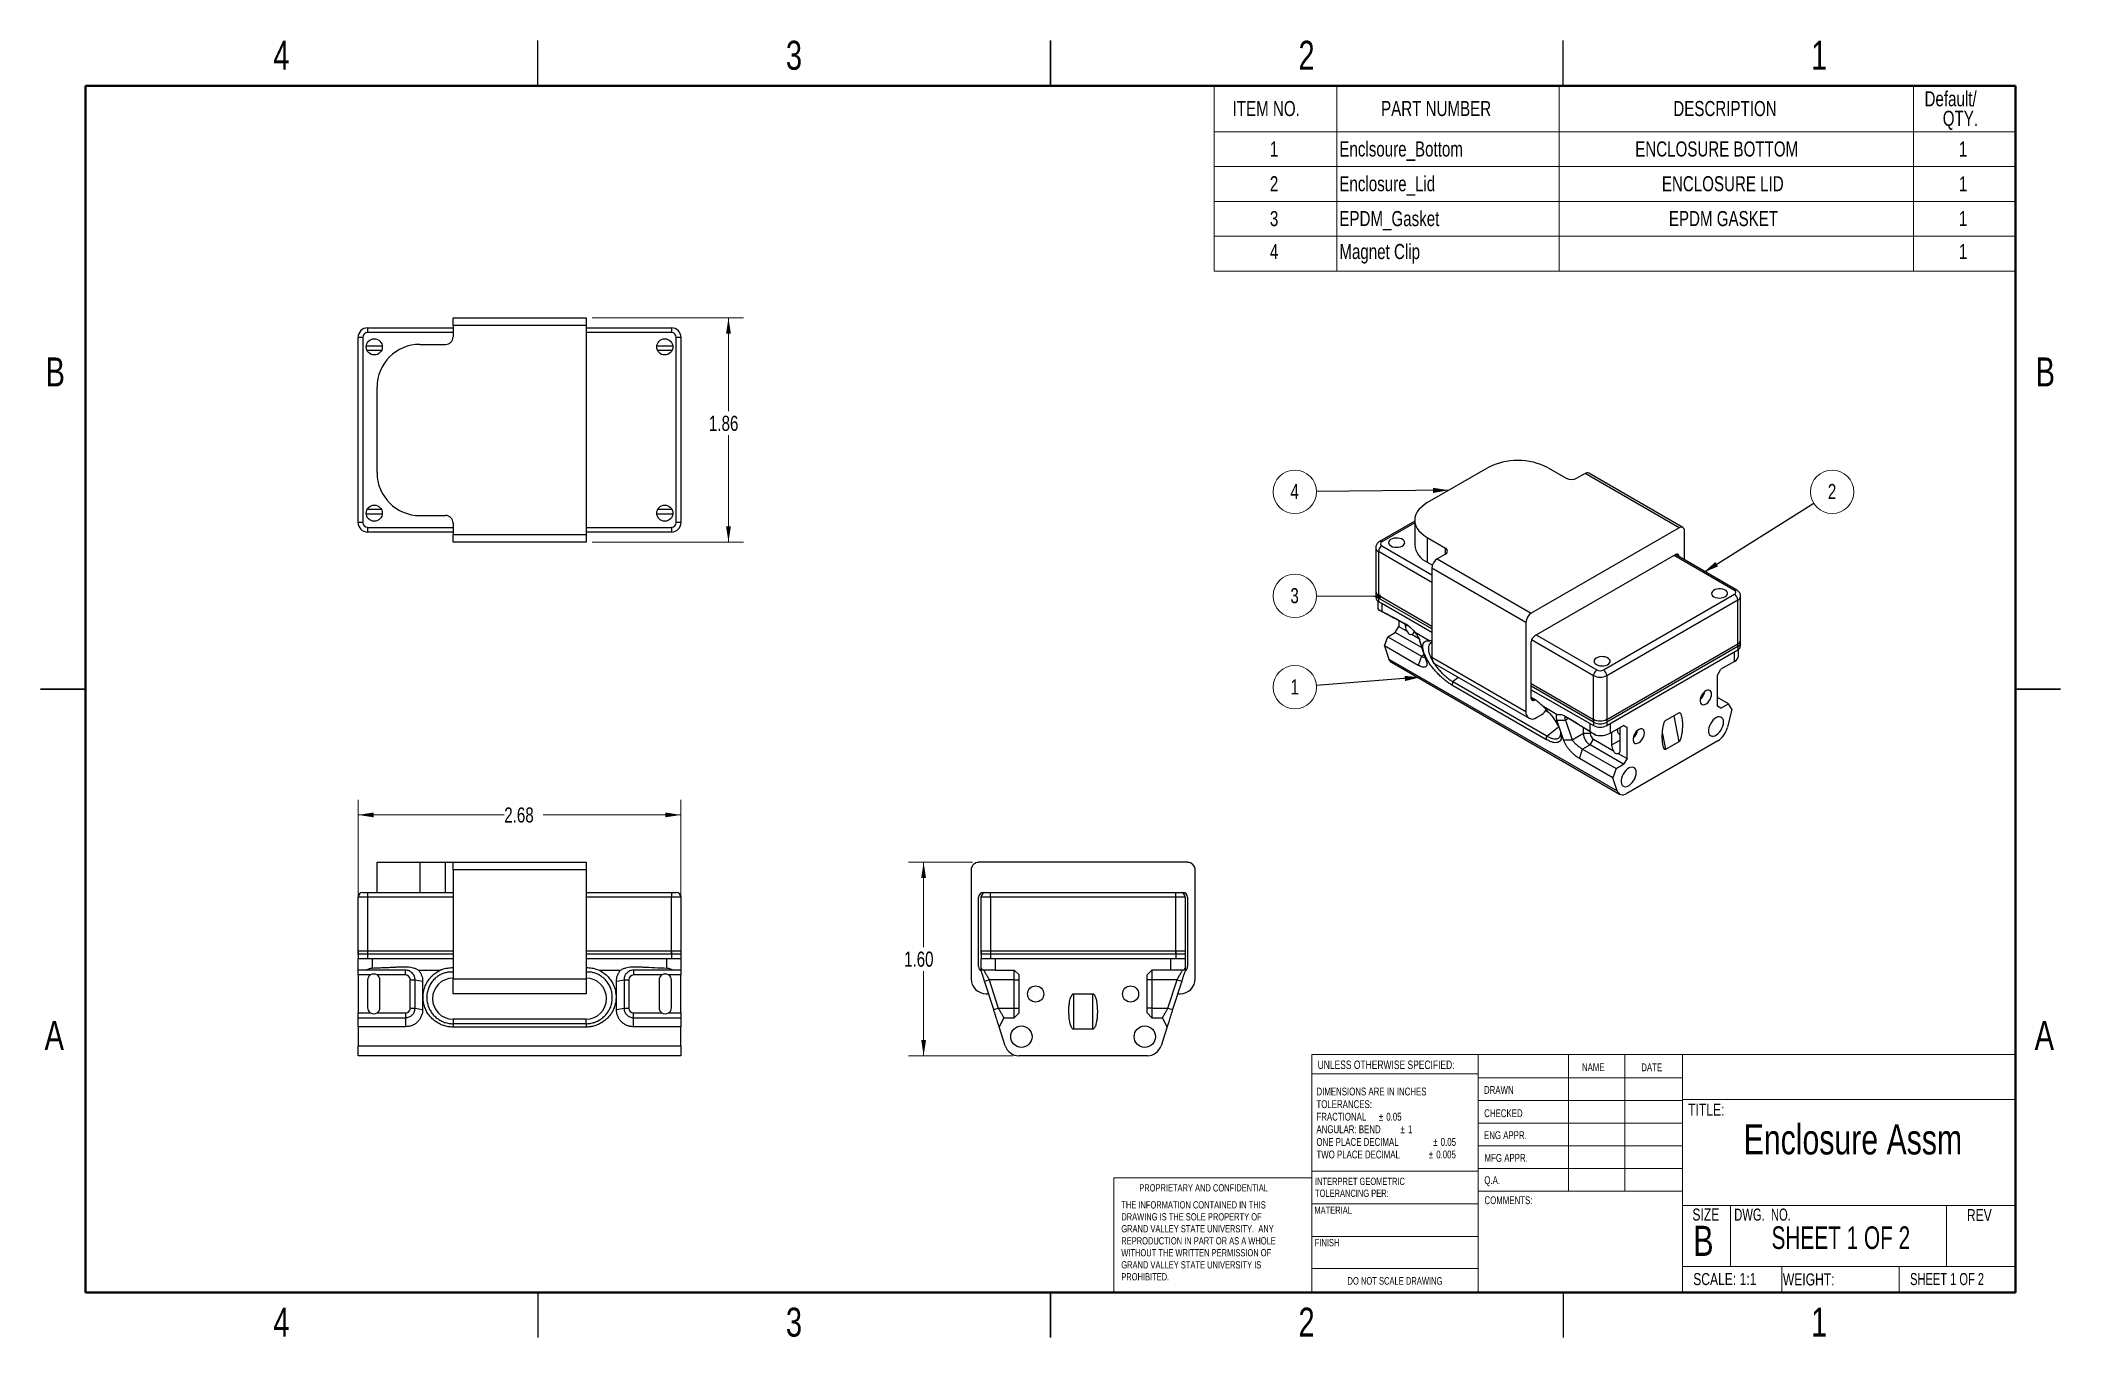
# Model space of a CAD drawing. Header units: inches. Extents: x 0.1 to 16.9, y 0.1 to 10.9.
import ezdxf

# ---------------------------------------------------------------- set-up
doc = ezdxf.new("R2010")
doc.units = ezdxf.units.IN
doc.header["$MEASUREMENT"] = 0
doc.styles.add('SLDTEXTSTYLE0', font='TXT', dxfattribs={"width": 0.75})
doc.styles.add('SLDTEXTSTYLE1', font='TXT', dxfattribs={"width": 0.6875})
doc.styles.add('SLDTEXTSTYLE2', font='TXT', dxfattribs={"width": 0.694444})
doc.dimstyles.new('SLDDIMSTYLE0', dxfattribs={"dimtxt": 0.18, "dimasz": 0.13, "dimexe": 0, "dimexo": 0.0625, "dimgap": 0, "dimtad": 0, "dimtih": 1, "dimtoh": 1, "dimdec": 0, "dimrnd": 1e-09, "dimzin": 0, "dimdsep": 46, "dimtxsty": 'Standard', "dimsah": 1, "dimcen": 0.09, "dimadec": 0, "dimazin": 0, "dimtfac": 0.13, "dimtdec": 0, "dimtofl": 0, "dimtmove": 0, "dimatfit": 3, "dimfxl": 1, "dimfrac": 2, "dimtolj": 1, "dimtzin": 0, "dimarcsym": 0})
doc.dimstyles.new('SLDDIMSTYLE1', dxfattribs={"dimtxt": 0.18, "dimasz": 0.04, "dimexe": 0, "dimexo": 0.0625, "dimgap": 0, "dimtad": 0, "dimtih": 1, "dimtoh": 1, "dimdec": 0, "dimrnd": 1e-09, "dimzin": 0, "dimdsep": 46, "dimtxsty": 'Standard', "dimblk1": 'DOT', "dimblk2": 'DOT', "dimsah": 1, "dimcen": 0.09, "dimadec": 0, "dimazin": 0, "dimtfac": 0.04, "dimtdec": 0, "dimtofl": 0, "dimtmove": 0, "dimatfit": 3, "dimldrblk": 'DOT', "dimfxl": 1, "dimfrac": 2, "dimtolj": 1, "dimtzin": 0, "dimarcsym": 0})
doc.dimstyles.new('SLDDIMSTYLE2', dxfattribs={"dimtxt": 0.125, "dimasz": 0.13, "dimexe": 0, "dimexo": 0.0625, "dimgap": 0.03125, "dimtad": 0, "dimtih": 1, "dimtoh": 1, "dimrnd": 1e-09, "dimzin": 12, "dimdsep": 46, "dimtxsty": 'SLDTEXTSTYLE0', "dimsah": 1, "dimcen": 0.09, "dimadec": 0, "dimazin": 3, "dimtfac": 1, "dimtofl": 0, "dimtmove": 0, "dimatfit": 3, "dimfxl": 1, "dimfrac": 2, "dimtolj": 1, "dimtzin": 12, "dimarcsym": 0})
doc.dimstyles.new('SLDDIMSTYLE3', dxfattribs={"dimtxt": 0.125, "dimasz": 0.13, "dimexe": 0, "dimexo": 0.0625, "dimgap": 0.03125, "dimtad": 0, "dimtih": 1, "dimtoh": 1, "dimrnd": 1e-09, "dimzin": 4, "dimdsep": 46, "dimtxsty": 'SLDTEXTSTYLE0', "dimsah": 1, "dimcen": 0.09, "dimadec": 0, "dimazin": 1, "dimtfac": 1, "dimtofl": 0, "dimtmove": 0, "dimatfit": 3, "dimfxl": 1, "dimfrac": 2, "dimtolj": 1, "dimtzin": 12, "dimarcsym": 0})

msp = doc.modelspace()

# ---------------------------------------------------------------- texts
at = {"color": 7, "linetype": 'Continuous', "lineweight": 0}
for s, insert, char_height, attachment_point, style in [('4', (2.123, 10.873), 0.24, 2, 'SLDTEXTSTYLE0'), ('3', (6.373, 10.873), 0.24, 2, 'SLDTEXTSTYLE0'), ('2', (10.623, 10.873), 0.24, 2, 'SLDTEXTSTYLE0'), ('1', (14.873, 10.873), 0.24, 2, 'SLDTEXTSTYLE0'), ('B', (0.248, 8.249), 0.24, 2, 'SLDTEXTSTYLE0'), ('B', (16.748, 8.249), 0.24, 2, 'SLDTEXTSTYLE0'), ('A', (0.24, 2.749), 0.24, 2, 'SLDTEXTSTYLE0'), ('A', (16.74, 2.749), 0.24, 2, 'SLDTEXTSTYLE0'), ('UNLESS OTHERWISE SPECIFIED:', (10.715, 2.421), 0.07, 1, 'SLDTEXTSTYLE0'), ('NAME', (12.906, 2.399), 0.065, 1, 'SLDTEXTSTYLE0'), ('DATE', (13.398, 2.397), 0.065, 1, 'SLDTEXTSTYLE0'), ('DRAWN', (12.094, 2.21), 0.065, 1, 'SLDTEXTSTYLE0'), ('CHECKED', (12.096, 2.017), 0.065, 1, 'SLDTEXTSTYLE0'), ('TITLE:', (13.787, 2.063), 0.1, 1, 'SLDTEXTSTYLE0'), ('Enclosure Assm', (15.153, 1.893), 0.25, 2, 'SLDTEXTSTYLE0'), ('ENG APPR.', (12.094, 1.835), 0.065, 1, 'SLDTEXTSTYLE0'), ('MFG APPR.', (12.099, 1.647), 0.065, 1, 'SLDTEXTSTYLE0'), ('PROPRIETARY AND CONFIDENTIAL', (9.236, 1.396), 0.06, 1, 'SLDTEXTSTYLE0'), ('Q.A.', (12.097, 1.462), 0.065, 1, 'SLDTEXTSTYLE0'), ('MATERIAL', (10.688, 1.211), 0.06, 1, 'SLDTEXTSTYLE0'), ('COMMENTS:', (12.098, 1.296), 0.065, 1, 'SLDTEXTSTYLE0'), ('SIZE', (13.822, 1.195), 0.1, 1, 'SLDTEXTSTYLE0'), ('DWG.  NO.', (14.169, 1.194), 0.1, 1, 'SLDTEXTSTYLE2'), ('REV', (16.098, 1.19), 0.1, 1, 'SLDTEXTSTYLE0'), ('B', (13.83, 1.052), 0.25, 1, 'SLDTEXTSTYLE0'), ('SHEET 1 OF 2', (15.053, 1.047), 0.1875, 2, 'SLDTEXTSTYLE1'), ('FINISH', (10.691, 0.942), 0.06, 1, 'SLDTEXTSTYLE0'), ('DO NOT SCALE DRAWING', (11.356, 0.626), 0.0625, 2, 'SLDTEXTSTYLE0'), ('SCALE: 1:1', (13.829, 0.66), 0.1, 1, 'SLDTEXTSTYLE0'), ('WEIGHT:', (14.572, 0.657), 0.1, 1, 'SLDTEXTSTYLE0'), ('SHEET 1 OF 2', (15.627, 0.66), 0.1, 1, 'SLDTEXTSTYLE1'), ('4', (2.123, 0.373), 0.24, 2, 'SLDTEXTSTYLE0'), ('3', (6.373, 0.373), 0.24, 2, 'SLDTEXTSTYLE0'), ('2', (10.623, 0.373), 0.24, 2, 'SLDTEXTSTYLE0'), ('1', (14.873, 0.373), 0.24, 2, 'SLDTEXTSTYLE0')]:
    msp.add_mtext(s, dxfattribs=dict(at, insert=insert, char_height=char_height, attachment_point=attachment_point, style=style))

# ---------------------------------------------------------------- blocks, each defined once
blk = doc.blocks.new('SW_NOTE_0')
at = {"color": 0, "linetype": 'Continuous', "lineweight": 0, "char_height": 0.06, "attachment_point": 1, "style": 'SLDTEXTSTYLE0'}
for s, insert in [('INTERPRET GEOMETRIC', (0, 0.077)), ('TOLERANCING PER:', (0, -0.022))]:
    blk.add_mtext(s, dxfattribs=dict(at, insert=insert))
blk = doc.blocks.new('SW_NOTE_1')
at = {"color": 0, "linetype": 'Continuous', "lineweight": 0, "char_height": 0.065, "attachment_point": 1, "style": 'SLDTEXTSTYLE0'}
for s, insert in [('DIMENSIONS ARE IN INCHES', (0, 0.084)), ('TOLERANCES:', (0, -0.021)), ('FRACTIONAL', (0, -0.125)), ('%%p', (0.518, -0.125)), ('0.05', (0.579, -0.125)), ('ANGULAR: BEND', (0, -0.229)), ('ONE PLACE DECIMAL', (0, -0.334)), ('%%p', (0.697, -0.229)), ('1', (0.759, -0.229)), ('0.05', (1.03, -0.334)), ('TWO PLACE DECIMAL', (0, -0.438)), ('%%p', (0.931, -0.438)), ('%%p', (0.968, -0.334)), ('0.005', (0.993, -0.438))]:
    blk.add_mtext(s, dxfattribs=dict(at, insert=insert))
blk = doc.blocks.new('SW_NOTE_2')
at = {"color": 0, "linetype": 'Continuous', "lineweight": 0, "char_height": 0.06, "attachment_point": 1, "style": 'SLDTEXTSTYLE0'}
for s, insert in [('THE INFORMATION CONTAINED IN THIS', (0, 0.077)), ('GRAND VALLEY STATE UNIVERSITY.  ANY', (0, -0.121)), ('DRAWING IS THE SOLE PROPERTY OF', (0, -0.022)), ('WITHOUT THE WRITTEN PERMISSION OF', (0, -0.32)), ('REPRODUCTION IN PART OR AS A WHOLE', (0, -0.221)), ('GRAND VALLEY STATE UNIVERSITY IS', (0, -0.42)), ('PROHIBITED.', (0, -0.519))]:
    blk.add_mtext(s, dxfattribs=dict(at, insert=insert))
blk = doc.blocks.new('SW_TABLEANNOTATION_0')
at = {"color": 0, "linetype": 'Continuous', "lineweight": 0}
for p, q in [((0, 0), (0, -1.535)), ((6.644, 0), (0, 0)), ((1.019, 0), (1.019, -0.381)), ((2.862, 0), (2.862, -0.381)), ((5.8, 0), (5.8, -0.381)), ((6.644, -1.535), (6.644, 0)), ((0, -0.381), (6.644, -0.381)), ((1.019, -0.381), (1.019, -1.535)), ((2.862, -0.381), (2.862, -1.535)), ((5.8, -0.381), (5.8, -1.535)), ((0, -0.67), (6.644, -0.67)), ((0, -0.958), (6.644, -0.958)), ((0, -1.247), (6.644, -1.247)), ((0, -1.535), (6.644, -1.535))]:
    blk.add_line(p, q, dxfattribs=at)
at = {"color": 0, "linetype": 'Continuous', "lineweight": 0, "char_height": 0.125, "attachment_point": 1, "style": 'SLDTEXTSTYLE0'}
for s, insert in [('ITEM NO.', (0.154, -0.126)), ('PART NUMBER', (1.385, -0.126)), ('DESCRIPTION', (3.808, -0.126)), ('Default/', (5.891, -0.045)), ('QTY.', (6.042, -0.207)), ('1', (0.463, -0.461)), ('Enclsoure_Bottom', (1.039, -0.461)), ('ENCLOSURE BOTTOM', (3.492, -0.461)), ('1', (6.176, -0.461)), ('2', (0.463, -0.749)), ('Enclosure_Lid', (1.039, -0.749)), ('ENCLOSURE LID', (3.713, -0.749)), ('1', (6.176, -0.749)), ('3', (0.463, -1.038)), ('EPDM_Gasket', (1.039, -1.038)), ('EPDM GASKET', (3.771, -1.038)), ('1', (6.176, -1.038)), ('4', (0.463, -1.311)), ('Magnet Clip', (1.039, -1.311)), ('1', (6.176, -1.311))]:
    blk.add_mtext(s, dxfattribs=dict(at, insert=insert))
blk = doc.blocks.new('SW_NOTE_3')
at = {"color": 0, "linetype": 'Continuous', "lineweight": 0}
blk.add_circle((-0.179, -0.014), 0.18, dxfattribs=at)
at = {"color": 0, "linetype": 'Continuous', "lineweight": 0, "insert": (-0.18, 0.05), "char_height": 0.125, "attachment_point": 2, "style": 'SLDTEXTSTYLE0'}
blk.add_mtext('1', dxfattribs=at)
blk = doc.blocks.new('SW_NOTE_4')
at = {"color": 0, "linetype": 'Continuous', "lineweight": 0}
blk.add_circle((-0.18, -0.002), 0.18, dxfattribs=at)
at = {"color": 0, "linetype": 'Continuous', "lineweight": 0, "insert": (-0.181, 0.063), "char_height": 0.125, "attachment_point": 2, "style": 'SLDTEXTSTYLE0'}
blk.add_mtext('4', dxfattribs=at)
blk = doc.blocks.new('SW_NOTE_5')
at = {"color": 0, "linetype": 'Continuous', "lineweight": 0}
blk.add_circle((0.152, 0.095), 0.18, dxfattribs=at)
at = {"color": 0, "linetype": 'Continuous', "lineweight": 0, "insert": (0.151, 0.16), "char_height": 0.125, "attachment_point": 2, "style": 'SLDTEXTSTYLE0'}
blk.add_mtext('2', dxfattribs=at)
blk = doc.blocks.new('SW_NOTE_6')
at = {"color": 0, "linetype": 'Continuous', "lineweight": 0}
blk.add_circle((-0.18, 0.001), 0.18, dxfattribs=at)
at = {"color": 0, "linetype": 'Continuous', "lineweight": 0, "insert": (-0.181, 0.066), "char_height": 0.125, "attachment_point": 2, "style": 'SLDTEXTSTYLE0'}
blk.add_mtext('3', dxfattribs=at)
blk = doc.blocks.new('_DOT')
at = {"color": 0, "linetype": 'ByBlock', "lineweight": -2}
blk.add_line((-0.5, 0), (-1, 0), dxfattribs=at)
at = {"color": 0, "linetype": 'ByBlock', "const_width": 0.5}
blk.add_lwpolyline([(-0.25, 0, 1), (0.25, 0, 1)], format="xyb", close=True, dxfattribs=at)
blk = doc.blocks.new('_D')
at = {"color": 7, "linetype": 'Continuous', "lineweight": 18}
for p, q in [((2.759, 3.22), (2.759, 4.582)), ((5.436, 3.22), (5.436, 4.582)), ((2.759, 4.457), (3.971, 4.457)), ((5.436, 4.457), (4.294, 4.457))]:
    blk.add_line(p, q, dxfattribs=at)
for points in [[(2.759, 4.457), (2.889, 4.437), (2.889, 4.477)], [(5.436, 4.457), (5.306, 4.477), (5.306, 4.437)]]:
    blk.add_solid(points, dxfattribs=at)
at = {"color": 7, "linetype": 'Continuous', "lineweight": 18, "insert": (3.971, 4.519), "char_height": 0.125, "attachment_point": 1, "style": 'SLDTEXTSTYLE0'}
blk.add_mtext('2.68', dxfattribs=at)
blk = doc.blocks.new('_D_1')
at = {"color": 7, "linetype": 'Continuous', "lineweight": 18}
for p, q in [((4.699, 8.576), (5.955, 8.576)), ((5.83, 8.576), (5.83, 7.802)), ((5.83, 6.718), (5.83, 7.604)), ((4.699, 6.718), (5.955, 6.718))]:
    blk.add_line(p, q, dxfattribs=at)
for points in [[(5.83, 8.576), (5.81, 8.446), (5.85, 8.446)], [(5.83, 6.718), (5.85, 6.848), (5.81, 6.848)]]:
    blk.add_solid(points, dxfattribs=at)
at = {"color": 7, "linetype": 'Continuous', "lineweight": 18, "insert": (5.668, 7.765), "char_height": 0.125, "attachment_point": 1, "style": 'SLDTEXTSTYLE0'}
blk.add_mtext('1.86', dxfattribs=at)
blk = doc.blocks.new('_D_2')
at = {"color": 7, "linetype": 'Continuous', "lineweight": 18}
for p, q in [((7.854, 4.064), (7.323, 4.064)), ((7.448, 4.064), (7.448, 3.362)), ((7.448, 2.461), (7.448, 3.163)), ((8.187, 2.461), (7.323, 2.461))]:
    blk.add_line(p, q, dxfattribs=at)
for points in [[(7.448, 4.064), (7.428, 3.934), (7.468, 3.934)], [(7.448, 2.461), (7.468, 2.591), (7.428, 2.591)]]:
    blk.add_solid(points, dxfattribs=at)
at = {"color": 7, "linetype": 'Continuous', "lineweight": 18, "insert": (7.286, 3.324), "char_height": 0.125, "attachment_point": 1, "style": 'SLDTEXTSTYLE0'}
blk.add_mtext('1.60', dxfattribs=at)

# ---------------------------------------------------------------- dimensions: what is measured, and where the dimension line sits
at = {"color": 7, "linetype": 'Continuous', "lineweight": 18}
for base, p1, p2, dimstyle, picture, middle in [((5.83, 8.576), (4.649, 6.718), (4.649, 8.576), 'SLDDIMSTYLE2', '_D_1', (5.83, 7.703)), ((7.448, 4.064), (8.237, 2.461), (7.904, 4.064), 'SLDDIMSTYLE3', '_D_2', (7.448, 3.262))]:
    dim = msp.add_linear_dim(base=base, p1=p1, p2=p2, angle=90, dimstyle=dimstyle, dxfattribs=at)
    dim.commit()
    dim.dimension.update_dxf_attribs({"geometry": picture, "text_midpoint": middle, "dimtype": 160})
dim = msp.add_linear_dim(base=(5.436, 4.457), p1=(2.759, 3.17), p2=(5.436, 3.17), dimstyle='SLDDIMSTYLE2', dxfattribs=at)
dim.commit()
dim.dimension.update_dxf_attribs({"geometry": '_D', "text_midpoint": (4.132, 4.457), "dimtype": 160})

# ---------------------------------------------------------------- linework, layer by layer
at = {"color": 7, "linetype": 'Continuous', "lineweight": 25}
for p, q in [((4.25, 10.5), (4.25, 10.875)), ((8.5, 10.875), (8.5, 10.5)), ((8.5, 10.5), (8.5, 10.875)), ((12.75, 10.5), (12.75, 10.875)), ((3.546, 8.514), (3.546, 8.576)), ((3.546, 8.576), (4.649, 8.576)), ((4.649, 8.576), (4.649, 8.514)), ((2.798, 8.415), (2.759, 8.415)), ((2.759, 6.88), (2.759, 8.415)), ((2.798, 8.415), (2.798, 6.88)), ((2.838, 8.494), (3.546, 8.494)), ((2.838, 8.494), (2.838, 8.455)), ((4.649, 8.514), (3.546, 8.514)), ((3.546, 8.514), (3.546, 8.419)), ((4.649, 8.514), (4.649, 6.781)), ((4.649, 8.494), (5.358, 8.494)), ((5.358, 8.494), (5.358, 8.455)), ((5.436, 8.415), (5.397, 8.415)), ((5.397, 6.88), (5.397, 8.415)), ((5.436, 8.415), (5.436, 6.88)), ((2.827, 8.344), (2.96, 8.344)), ((2.953, 8.305), (2.834, 8.305)), ((3.272, 8.356), (3.484, 8.356)), ((5.235, 8.344), (5.368, 8.344)), ((5.361, 8.305), (5.243, 8.305)), ((2.917, 7.294), (2.917, 8.001)), ((11.624, 7.045), (12.124, 7.333)), ((12.626, 7.333), (12.776, 7.247)), ((12.932, 7.286), (12.865, 7.247)), ((13.712, 6.836), (12.932, 7.286)), ((13.743, 6.839), (12.963, 7.289)), ((2.798, 6.88), (2.759, 6.88)), ((2.96, 6.951), (2.827, 6.951)), ((2.834, 6.99), (2.953, 6.99)), ((3.272, 6.939), (3.484, 6.939)), ((3.546, 6.876), (3.546, 6.781)), ((5.368, 6.951), (5.235, 6.951)), ((5.243, 6.99), (5.361, 6.99)), ((5.436, 6.88), (5.397, 6.88)), ((11.52, 6.891), (11.228, 6.722)), ((11.52, 6.9), (11.52, 6.696)), ((2.838, 6.84), (2.838, 6.801)), ((3.546, 6.801), (2.838, 6.801)), ((3.546, 6.781), (4.649, 6.781)), ((3.546, 6.718), (3.546, 6.781)), ((4.649, 6.718), (3.546, 6.718)), ((5.358, 6.801), (4.649, 6.801)), ((4.649, 6.781), (4.649, 6.718)), ((5.358, 6.84), (5.358, 6.801)), ((11.624, 6.755), (11.774, 6.668)), ((11.624, 6.755), (11.624, 6.551)), ((13.712, 6.836), (12.486, 6.129)), ((13.756, 6.571), (13.756, 6.81)), ((11.197, 6.672), (11.197, 6.286)), ((11.22, 6.64), (11.22, 6.254)), ((11.624, 6.551), (11.667, 6.526)), ((11.774, 6.617), (11.707, 6.579)), ((11.707, 6.579), (12.486, 6.129)), ((12.514, 5.941), (13.683, 6.615)), ((14.19, 6.32), (13.681, 6.614)), ((13.712, 6.599), (13.712, 6.597)), ((12.442, 6.052), (11.662, 6.502)), ((11.662, 6.502), (11.662, 5.765)), ((11.197, 6.31), (11.197, 6.259)), ((11.213, 6.231), (11.213, 6.178)), ((11.22, 6.278), (11.662, 6.022)), ((11.22, 6.278), (11.22, 6.227)), ((11.662, 5.998), (11.22, 6.254)), ((11.22, 6.227), (11.662, 5.971)), ((11.248, 6.211), (11.662, 5.971)), ((11.248, 6.211), (11.248, 6.145)), ((13.085, 5.659), (14.171, 6.286)), ((14.198, 6.238), (13.113, 5.611)), ((14.198, 5.852), (14.198, 6.238)), ((14.222, 5.884), (14.222, 6.27)), ((11.387, 6.067), (11.387, 6.018)), ((11.442, 6.036), (11.442, 6.021)), ((12.442, 6.052), (12.442, 5.315)), ((11.27, 5.857), (11.297, 5.934)), ((11.297, 5.934), (11.359, 5.969)), ((11.297, 5.934), (11.576, 5.773)), ((11.359, 5.969), (11.387, 6.018)), ((11.582, 5.841), (11.359, 5.969)), ((11.387, 6.018), (11.459, 5.976)), ((11.498, 5.953), (11.552, 5.922)), ((11.519, 5.974), (11.645, 5.901)), ((11.558, 5.913), (11.561, 5.904)), ((11.562, 5.9), (11.563, 5.897)), ((11.563, 5.897), (11.616, 5.735)), ((11.599, 5.787), (11.563, 5.897)), ((12.486, 5.423), (12.486, 5.892)), ((13.113, 5.249), (14.198, 5.876)), ((14.198, 5.876), (14.198, 5.825)), ((14.222, 5.857), (14.222, 5.908)), ((11.27, 5.857), (11.306, 5.749)), ((11.548, 5.696), (11.27, 5.857)), ((11.306, 5.749), (13.199, 4.656)), ((11.326, 5.722), (13.219, 4.629)), ((11.576, 5.773), (11.548, 5.696)), ((11.599, 5.787), (11.616, 5.735)), ((11.662, 5.765), (12.442, 5.315)), ((11.688, 5.708), (12.468, 5.258)), ((14.198, 5.852), (13.113, 5.225)), ((13.113, 5.198), (14.198, 5.825)), ((13.141, 5.214), (14.171, 5.809)), ((14.171, 5.728), (14.059, 5.664)), ((14.171, 5.728), (14.171, 5.809)), ((14.205, 5.777), (14.205, 5.829)), ((12.607, 5.083), (11.828, 5.533)), ((12.615, 5.111), (11.836, 5.561)), ((12.486, 5.547), (13.001, 5.249)), ((13.001, 5.225), (13.001, 5.611)), ((13.113, 5.611), (13.113, 5.225)), ((14.031, 5.616), (14.059, 5.664)), ((14.031, 5.359), (14.031, 5.616)), ((0.125, 5.5), (0.5, 5.5)), ((0.5, 5.5), (0.125, 5.5)), ((13.001, 5.225), (12.486, 5.523)), ((12.486, 5.495), (13.001, 5.198)), ((12.486, 5.495), (12.974, 5.214)), ((12.5, 5.422), (12.486, 5.431)), ((12.521, 5.409), (12.51, 5.405)), ((12.576, 5.363), (12.702, 5.29)), ((14.121, 5.378), (14.031, 5.43)), ((14.059, 5.343), (14.121, 5.378)), ((14.148, 5.333), (14.121, 5.378)), ((16.875, 5.5), (16.5, 5.5)), ((16.5, 5.5), (16.875, 5.5)), ((12.53, 5.264), (12.574, 5.289)), ((12.634, 5.303), (12.604, 5.32)), ((12.699, 5.241), (12.771, 5.242)), ((12.753, 5.079), (12.699, 5.241)), ((12.771, 5.242), (12.824, 5.08)), ((12.974, 5.148), (12.974, 5.214)), ((13.001, 5.249), (13.001, 5.198)), ((13.113, 5.249), (13.113, 5.198)), ((13.141, 5.214), (13.141, 5.134)), ((13.141, 5.134), (13.252, 5.198)), ((13.252, 5.198), (13.28, 5.182)), ((13.28, 5.182), (13.252, 5.198)), ((13.6, 5.239), (13.711, 5.304)), ((14.059, 5.343), (14.031, 5.359)), ((14.148, 5.333), (14.112, 5.183)), ((12.753, 5.079), (12.824, 5.08)), ((12.824, 5.08), (12.918, 5.134)), ((12.974, 5.037), (12.912, 5.002)), ((12.918, 5.134), (12.918, 5.181)), ((12.918, 5.134), (12.974, 5.134)), ((12.974, 5.147), (12.974, 5.134)), ((12.974, 5.037), (13.001, 5.085)), ((13.252, 4.877), (12.974, 5.037)), ((13.001, 5.085), (13.169, 4.989)), ((13.152, 5.14), (13.152, 5.034)), ((13.202, 5.156), (13.203, 5.17)), ((13.224, 5.182), (13.224, 5.179)), ((13.224, 4.992), (13.224, 5.179)), ((14.033, 5.07), (13.278, 4.635)), ((13.28, 4.925), (13.28, 5.182)), ((13.711, 5.064), (13.6, 4.999)), ((12.885, 4.925), (12.912, 5.002)), ((13.163, 4.764), (12.885, 4.925)), ((12.912, 5.002), (13.19, 4.841)), ((13.19, 4.841), (13.252, 4.877)), ((13.207, 4.967), (13.28, 4.925)), ((13.28, 4.925), (13.252, 4.877)), ((13.19, 4.841), (13.163, 4.764)), ((13.199, 4.656), (13.163, 4.764)), ((2.917, 3.814), (2.917, 4.064)), ((2.917, 4.064), (3.272, 4.064)), ((3.272, 4.064), (3.272, 3.814)), ((3.272, 4.064), (3.484, 4.064)), ((3.484, 3.814), (3.484, 4.064)), ((3.484, 4.064), (3.546, 4.064)), ((3.546, 4.001), (3.546, 4.064)), ((3.546, 4.064), (4.649, 4.064)), ((4.649, 4.064), (4.649, 4.001)), ((9.637, 4.064), (7.904, 4.064)), ((3.546, 4.001), (3.546, 3.099)), ((4.649, 4.001), (3.546, 4.001)), ((4.649, 4.001), (4.649, 3.099)), ((7.842, 4.001), (7.842, 3.099)), ((9.7, 3.099), (9.7, 4.001)), ((2.838, 3.774), (2.759, 3.774)), ((2.759, 3.302), (2.759, 3.774)), ((2.798, 3.814), (2.838, 3.814)), ((2.838, 3.814), (3.546, 3.814)), ((2.838, 3.814), (2.838, 3.774)), ((2.838, 3.774), (2.838, 3.302)), ((4.649, 3.814), (5.358, 3.814)), ((5.358, 3.814), (5.397, 3.814)), ((5.358, 3.814), (5.358, 3.774)), ((5.436, 3.774), (5.358, 3.774)), ((5.358, 3.302), (5.358, 3.774)), ((5.436, 3.774), (5.436, 3.302)), ((7.904, 3.2), (7.904, 3.774)), ((7.924, 3.302), (7.924, 3.774)), ((8.003, 3.774), (7.924, 3.774)), ((7.944, 3.814), (7.963, 3.814)), ((7.963, 3.814), (8.003, 3.814)), ((8.003, 3.774), (8.003, 3.814)), ((8.003, 3.814), (9.538, 3.814)), ((9.538, 3.774), (8.003, 3.774)), ((8.003, 3.774), (8.003, 3.302)), ((9.538, 3.774), (9.538, 3.814)), ((9.538, 3.814), (9.578, 3.814)), ((9.538, 3.302), (9.538, 3.774)), ((9.617, 3.774), (9.538, 3.774)), ((9.578, 3.814), (9.597, 3.814)), ((9.617, 3.774), (9.617, 3.302)), ((9.637, 3.774), (9.637, 3.2)), ((2.759, 3.331), (2.759, 3.268)), ((2.759, 3.331), (2.838, 3.331)), ((2.838, 3.302), (2.759, 3.302)), ((2.759, 3.268), (2.838, 3.268)), ((2.759, 3.17), (2.759, 3.268)), ((2.838, 3.331), (2.838, 3.268)), ((2.838, 3.331), (3.546, 3.331)), ((3.546, 3.302), (2.838, 3.302)), ((2.838, 3.268), (3.546, 3.268)), ((2.877, 3.268), (2.877, 3.188)), ((2.877, 3.268), (3.546, 3.268)), ((4.649, 3.331), (5.358, 3.331)), ((5.358, 3.302), (4.649, 3.302)), ((4.649, 3.268), (5.358, 3.268)), ((4.649, 3.268), (5.318, 3.268)), ((5.318, 3.188), (5.318, 3.268)), ((5.358, 3.331), (5.358, 3.268)), ((5.358, 3.331), (5.436, 3.331)), ((5.436, 3.302), (5.358, 3.302)), ((5.358, 3.268), (5.436, 3.268)), ((5.436, 3.331), (5.436, 3.268)), ((5.436, 3.268), (5.436, 3.17)), ((7.924, 3.331), (7.924, 3.268)), ((7.924, 3.331), (8.003, 3.331)), ((8.003, 3.302), (7.924, 3.302)), ((7.924, 3.268), (8.003, 3.268)), ((7.924, 3.188), (7.924, 3.268)), ((8.003, 3.331), (8.003, 3.268)), ((8.003, 3.331), (9.538, 3.331)), ((9.538, 3.302), (8.003, 3.302)), ((8.003, 3.268), (9.538, 3.268)), ((8.042, 3.268), (8.042, 3.17)), ((8.042, 3.268), (9.499, 3.268)), ((9.499, 3.17), (9.499, 3.268)), ((9.538, 3.331), (9.538, 3.268)), ((9.538, 3.331), (9.617, 3.331)), ((9.617, 3.302), (9.538, 3.302)), ((9.538, 3.268), (9.617, 3.268)), ((9.617, 3.331), (9.617, 3.268)), ((9.617, 3.268), (9.617, 3.188)), ((2.823, 3.17), (2.759, 3.17)), ((2.759, 3.131), (2.759, 3.17)), ((2.862, 3.131), (2.759, 3.131)), ((2.759, 3.131), (2.759, 2.816)), ((2.838, 3.087), (2.838, 2.859)), ((3.153, 3.131), (2.916, 3.131)), ((2.94, 2.859), (2.94, 3.087)), ((3.153, 3.131), (3.153, 3.17)), ((3.192, 3.091), (3.232, 3.091)), ((3.192, 2.855), (3.192, 3.091)), ((3.232, 3.091), (3.294, 3.079)), ((3.232, 2.855), (3.232, 3.091)), ((3.261, 3.17), (3.439, 3.17)), ((3.294, 3.079), (3.294, 2.843)), ((3.546, 3.099), (4.649, 3.099)), ((3.546, 2.974), (3.546, 3.099)), ((4.649, 3.099), (4.649, 2.974)), ((4.756, 3.17), (4.934, 3.17)), ((4.901, 3.079), (4.964, 3.091)), ((4.901, 2.843), (4.901, 3.079)), ((4.964, 3.091), (4.964, 2.855)), ((4.964, 3.091), (5.003, 3.091)), ((5.003, 3.091), (5.003, 2.855)), ((5.043, 3.17), (5.043, 3.131)), ((5.279, 3.131), (5.043, 3.131)), ((5.255, 3.087), (5.255, 2.859)), ((5.436, 3.131), (5.334, 3.131)), ((5.358, 2.859), (5.358, 3.087)), ((5.436, 3.17), (5.373, 3.17)), ((5.436, 3.17), (5.436, 3.131)), ((5.436, 2.816), (5.436, 3.131)), ((8.042, 3.17), (7.937, 3.17)), ((7.953, 3.079), (7.992, 3.091)), ((8.029, 2.843), (7.953, 3.079)), ((8.2, 3.091), (7.992, 3.091)), ((7.992, 3.091), (8.067, 2.855)), ((8.042, 3.17), (8.2, 3.17)), ((8.2, 3.17), (8.239, 3.131)), ((8.2, 3.091), (8.2, 3.17)), ((8.2, 3.091), (8.239, 3.091)), ((8.2, 2.855), (8.2, 3.091)), ((8.239, 2.816), (8.239, 3.131)), ((9.302, 3.131), (9.341, 3.17)), ((9.302, 2.816), (9.302, 3.131)), ((9.341, 3.091), (9.302, 3.091)), ((9.499, 3.17), (9.341, 3.17)), ((9.341, 3.17), (9.341, 3.091)), ((9.549, 3.091), (9.341, 3.091)), ((9.341, 3.091), (9.341, 2.855)), ((9.474, 2.855), (9.549, 3.091)), ((9.604, 3.17), (9.499, 3.17)), ((9.588, 3.079), (9.512, 2.843)), ((9.549, 3.091), (9.588, 3.079)), ((3.192, 2.855), (3.232, 2.855)), ((3.232, 2.855), (3.294, 2.843)), ((4.649, 2.974), (3.546, 2.974)), ((4.901, 2.843), (4.964, 2.855)), ((4.964, 2.855), (5.003, 2.855)), ((7.967, 2.974), (7.987, 2.974)), ((8.029, 2.843), (8.067, 2.855)), ((8.067, 2.855), (8.2, 2.855)), ((8.2, 2.776), (8.2, 2.855)), ((8.2, 2.855), (8.239, 2.855)), ((8.692, 2.974), (8.849, 2.974)), ((9.341, 2.855), (9.302, 2.855)), ((9.341, 2.855), (9.341, 2.776)), ((9.341, 2.855), (9.474, 2.855)), ((9.474, 2.855), (9.512, 2.843)), ((9.554, 2.974), (9.575, 2.974)), ((2.759, 2.816), (2.862, 2.816)), ((2.759, 2.776), (2.759, 2.816)), ((2.759, 2.776), (3.153, 2.776)), ((2.759, 2.701), (2.759, 2.776)), ((2.759, 2.701), (2.759, 2.543)), ((3.153, 2.701), (2.759, 2.701)), ((2.916, 2.816), (3.153, 2.816)), ((3.153, 2.816), (3.153, 2.776)), ((3.153, 2.776), (3.153, 2.701)), ((3.546, 2.763), (3.546, 2.726)), ((4.649, 2.763), (3.546, 2.763)), ((3.546, 2.726), (3.546, 2.698)), ((4.649, 2.726), (3.546, 2.726)), ((4.649, 2.698), (3.546, 2.698)), ((4.649, 2.726), (4.649, 2.763)), ((4.649, 2.726), (4.649, 2.698)), ((5.043, 2.776), (5.043, 2.816)), ((5.043, 2.816), (5.279, 2.816)), ((5.043, 2.701), (5.043, 2.776)), ((5.043, 2.776), (5.436, 2.776)), ((5.436, 2.701), (5.043, 2.701)), ((5.334, 2.816), (5.436, 2.816)), ((5.436, 2.816), (5.436, 2.776)), ((5.436, 2.776), (5.436, 2.701)), ((5.436, 2.543), (5.436, 2.701)), ((8.113, 2.776), (8.074, 2.701)), ((8.125, 2.543), (8.074, 2.701)), ((8.113, 2.776), (8.2, 2.776)), ((8.239, 2.816), (8.2, 2.776)), ((8.849, 2.681), (8.692, 2.681)), ((9.341, 2.776), (9.302, 2.816)), ((9.341, 2.776), (9.428, 2.776)), ((9.467, 2.701), (9.417, 2.543)), ((9.467, 2.701), (9.428, 2.776)), ((2.759, 2.543), (5.436, 2.543)), ((2.759, 2.461), (2.759, 2.543)), ((5.436, 2.543), (5.436, 2.461)), ((5.436, 2.461), (2.759, 2.461)), ((9.304, 2.461), (8.237, 2.461)), ((4.25, 0.5), (4.25, 0.125)), ((8.5, 0.125), (8.5, 0.5)), ((8.5, 0.5), (8.5, 0.125)), ((12.75, 0.5), (12.75, 0.125))]:
    msp.add_line(p, q, dxfattribs=at)
at = {"color": 7, "linetype": 'Continuous', "lineweight": 50}
for p, q in [((0.5, 0.5), (0.5, 10.5)), ((0.5, 10.5), (16.5, 10.5)), ((16.5, 10.5), (16.5, 0.5)), ((16.5, 0.5), (0.5, 0.5))]:
    msp.add_line(p, q, dxfattribs=at)
at = {"color": 8, "linetype": 'Continuous', "lineweight": 25}
for p, q in [((3.546, 8.455), (2.838, 8.455)), ((5.358, 8.455), (4.649, 8.455)), ((11.52, 6.877), (11.248, 6.72)), ((2.838, 6.84), (3.546, 6.84)), ((4.649, 6.84), (5.358, 6.84)), ((11.662, 6.384), (11.22, 6.64)), ((11.248, 6.688), (11.662, 6.448)), ((11.774, 6.617), (11.774, 6.668)), ((14.171, 6.318), (13.67, 6.608)), ((13.712, 6.599), (13.683, 6.615)), ((11.456, 6.028), (11.442, 6.021)), ((13.001, 5.611), (12.489, 5.907)), ((12.528, 5.949), (13.029, 5.659)), ((11.576, 5.773), (11.599, 5.787)), ((11.881, 5.596), (11.836, 5.561)), ((12.487, 5.418), (12.51, 5.405)), ((12.795, 5.255), (12.771, 5.242)), ((13.667, 5.278), (13.711, 5.064)), ((12.615, 5.111), (12.712, 5.187)), ((13.224, 5.076), (13.152, 5.034)), ((13.573, 5.13), (13.6, 4.999)), ((3.546, 3.774), (2.838, 3.774)), ((5.358, 3.774), (4.649, 3.774)), ((8.692, 2.974), (8.692, 2.681)), ((8.849, 2.974), (8.849, 2.681))]:
    msp.add_line(p, q, dxfattribs=at)
at = {"color": 7, "linetype": 'Continuous', "lineweight": 18}
for p, q in [((10.668, 0.5), (10.668, 2.472)), ((10.668, 2.472), (16.5, 2.472)), ((12.045, 2.472), (12.045, 0.5)), ((12.794, 2.472), (12.794, 1.339)), ((13.262, 2.472), (13.262, 1.339)), ((13.741, 2.472), (13.741, 0.5)), ((12.045, 2.31), (10.668, 2.31)), ((12.045, 2.277), (13.741, 2.277)), ((12.045, 2.089), (13.741, 2.089)), ((13.741, 2.097), (16.5, 2.097)), ((12.045, 1.902), (13.741, 1.902)), ((13.741, 1.714), (12.045, 1.714)), ((13.741, 1.527), (12.045, 1.527)), ((9.025, 0.5), (9.025, 1.449)), ((10.668, 1.449), (9.025, 1.449)), ((10.668, 1.504), (12.05, 1.504)), ((10.668, 1.234), (12.05, 1.234)), ((13.741, 1.339), (12.05, 1.339)), ((13.741, 1.22), (16.5, 1.22)), ((14.137, 1.22), (14.137, 0.713)), ((15.928, 1.22), (15.928, 0.713)), ((10.668, 0.964), (12.045, 0.964)), ((10.668, 0.697), (12.045, 0.697)), ((13.741, 0.713), (16.5, 0.713)), ((14.564, 0.713), (14.564, 0.5)), ((15.536, 0.713), (15.536, 0.5))]:
    msp.add_line(p, q, dxfattribs=at)
at = {"color": 7, "linetype": 'Continuous', "lineweight": 25, "flags": 128}
for points in [[(11.624, 7.045), (11.598, 7.028), (11.575, 7.009), (11.555, 6.989), (11.54, 6.968), (11.529, 6.946), (11.522, 6.923), (11.52, 6.9), (11.522, 6.877), (11.529, 6.854), (11.54, 6.832), (11.555, 6.811), (11.575, 6.791), (11.598, 6.772), (11.624, 6.755)], [(11.323, 6.686), (11.336, 6.68), (11.352, 6.676), (11.368, 6.675), (11.385, 6.676), (11.401, 6.679), (11.415, 6.684), (11.426, 6.692), (11.433, 6.7), (11.437, 6.71), (11.436, 6.719), (11.432, 6.729), (11.423, 6.737), (11.411, 6.744), (11.397, 6.749), (11.381, 6.752), (11.364, 6.752), (11.348, 6.75), (11.333, 6.745), (11.32, 6.739), (11.311, 6.731), (11.305, 6.722), (11.303, 6.712), (11.306, 6.703), (11.313, 6.694), (11.323, 6.686)], [(14, 6.265), (14.014, 6.259), (14.029, 6.256), (14.046, 6.254), (14.062, 6.255), (14.078, 6.258), (14.092, 6.264), (14.103, 6.271), (14.111, 6.28), (14.114, 6.289), (14.114, 6.299), (14.109, 6.308), (14.101, 6.316), (14.089, 6.323), (14.074, 6.328), (14.058, 6.331), (14.042, 6.331), (14.025, 6.329), (14.01, 6.325), (13.998, 6.318), (13.988, 6.31), (13.983, 6.301), (13.981, 6.292), (13.984, 6.282), (13.99, 6.273), (14, 6.265)], [(13.026, 5.703), (13.039, 5.697), (13.055, 5.693), (13.071, 5.692), (13.088, 5.693), (13.104, 5.696), (13.118, 5.701), (13.129, 5.709), (13.136, 5.717), (13.14, 5.727), (13.14, 5.736), (13.135, 5.746), (13.126, 5.754), (13.114, 5.761), (13.1, 5.766), (13.084, 5.768), (13.067, 5.769), (13.051, 5.767), (13.036, 5.762), (13.023, 5.756), (13.014, 5.748), (13.008, 5.739), (13.007, 5.729), (13.009, 5.719), (13.016, 5.711), (13.026, 5.703)], [(12.51, 5.405), (12.505, 5.404), (12.5, 5.403), (12.496, 5.404), (12.493, 5.406), (12.49, 5.409), (12.488, 5.413), (12.487, 5.418), (12.486, 5.423)], [(13.981, 5.458), (13.98, 5.471), (13.975, 5.481), (13.969, 5.488), (13.959, 5.492), (13.949, 5.491), (13.937, 5.487), (13.925, 5.48), (13.914, 5.469), (13.904, 5.456), (13.896, 5.441), (13.89, 5.426), (13.887, 5.411), (13.887, 5.397), (13.89, 5.385), (13.896, 5.377), (13.904, 5.371), (13.914, 5.37), (13.925, 5.372), (13.937, 5.378), (13.949, 5.387), (13.959, 5.4), (13.969, 5.414), (13.975, 5.429), (13.98, 5.444), (13.981, 5.458)], [(14.08, 5.226), (14.079, 5.241), (14.074, 5.253), (14.067, 5.262), (14.058, 5.268), (14.047, 5.271), (14.034, 5.269), (14.021, 5.264), (14.007, 5.255), (13.994, 5.244), (13.982, 5.229), (13.972, 5.213), (13.964, 5.196), (13.958, 5.179), (13.955, 5.162), (13.955, 5.146), (13.958, 5.133), (13.964, 5.122), (13.972, 5.114), (13.982, 5.11), (13.994, 5.109), (14.007, 5.113), (14.021, 5.12), (14.034, 5.13), (14.047, 5.143), (14.058, 5.158), (14.067, 5.175), (14.074, 5.192), (14.079, 5.21), (14.08, 5.226)], [(13.211, 5.13), (13.218, 5.129), (13.224, 5.13)], [(13.425, 5.137), (13.423, 5.15), (13.419, 5.16), (13.412, 5.167), (13.403, 5.17), (13.392, 5.17), (13.38, 5.166), (13.368, 5.158), (13.357, 5.147), (13.347, 5.134), (13.339, 5.12), (13.333, 5.104), (13.33, 5.089), (13.33, 5.076), (13.333, 5.064), (13.339, 5.055), (13.347, 5.05), (13.357, 5.049), (13.368, 5.051), (13.38, 5.057), (13.392, 5.066), (13.403, 5.078), (13.412, 5.092), (13.419, 5.107), (13.423, 5.122), (13.425, 5.137)], [(13.356, 4.808), (13.355, 4.823), (13.351, 4.835), (13.344, 4.845), (13.334, 4.851), (13.323, 4.853), (13.31, 4.851), (13.297, 4.846), (13.284, 4.838), (13.271, 4.826), (13.259, 4.812), (13.248, 4.796), (13.24, 4.778), (13.234, 4.761), (13.231, 4.744), (13.231, 4.728), (13.234, 4.715), (13.24, 4.704), (13.248, 4.696), (13.259, 4.692), (13.271, 4.691), (13.284, 4.695), (13.297, 4.702), (13.31, 4.712), (13.323, 4.725), (13.334, 4.74), (13.344, 4.757), (13.351, 4.775), (13.355, 4.792), (13.356, 4.808)], [(13.199, 4.656), (13.204, 4.645), (13.211, 4.636), (13.219, 4.629), (13.229, 4.625), (13.24, 4.623), (13.252, 4.624), (13.265, 4.628), (13.278, 4.635)]]:
    msp.add_lwpolyline(points, dxfattribs=at)
at = {"color": 7, "linetype": 'Continuous', "lineweight": 25}
for centre, radius in [((2.893, 8.336), 0.0669), ((5.302, 8.336), 0.0669), ((2.893, 6.958), 0.0669), ((5.302, 6.958), 0.0669), ((8.377, 2.973), 0.0669), ((9.164, 2.973), 0.0669), ((8.259, 2.619), 0.0886), ((9.282, 2.619), 0.0886)]:
    msp.add_circle(centre, radius, dxfattribs=at)
for centre, radius, start, end in [((2.838, 8.415), 0.0787, 90, 180), ((2.838, 8.415), 0.0394, 90, 180), ((3.484, 8.419), 0.0625, 270, 0), ((5.358, 8.415), 0.0787, 0, 90), ((5.358, 8.415), 0.0394, 0, 90), ((3.272, 8.001), 0.356, 90, 180), ((12.375, 6.851), 0.544, 62.4576, 117.5424), ((3.272, 7.294), 0.356, 180, 270), ((12.82, 7.332), 0.0961, 242.6097, 297.3903), ((12.95, 7.26), 0.0314, 65.6931, 125.6176), ((2.838, 6.88), 0.0787, 180, 270), ((2.838, 6.88), 0.0394, 180, 270), ((3.484, 6.876), 0.0625, 0, 90), ((5.358, 6.88), 0.0394, 270, 0), ((5.358, 6.88), 0.0787, 270, 0), ((11.254, 6.704), 0.0172, 110.7834, 249.2164), ((13.729, 6.815), 0.0273, 350.7861, 129.2033), ((11.28, 6.637), 0.0605, 122.6055, 177.3945), ((11.694, 6.711), 0.175, 184.9193, 246.4008), ((11.758, 6.498), 0.0961, 122.6055, 177.3945), ((11.764, 6.643), 0.0273, 290.7835, 69.2165), ((13.694, 6.602), 0.0175, 350.786, 129.2033), ((11.236, 6.314), 0.0396, 185.6951, 245.625), ((11.236, 6.29), 0.0396, 185.6951, 245.625), ((11.236, 6.263), 0.0396, 185.6951, 245.625), ((14.165, 6.302), 0.0172, 290.7834, 69.2164), ((14.138, 6.235), 0.0605, 2.6055, 57.3945), ((11.255, 6.179), 0.0421, 180.3229, 209.5919), ((12.538, 6.048), 0.0961, 122.6055, 177.3945), ((11.52, 6.024), 0.078, 182.5581, 218.5166), ((11.492, 5.976), 0.0228, 284.3582, 8.778), ((12.548, 5.889), 0.0615, 122.6055, 177.3945), ((14.182, 5.912), 0.0396, 294.375, 354.305), ((14.182, 5.888), 0.0396, 294.375, 354.305), ((11.35, 5.761), 0.046, 195.5994, 238.8447), ((11.724, 5.758), 0.0616, 173.7023, 234.9856), ((14.146, 5.782), 0.0593, 294.3108, 354.3691), ((14.182, 5.861), 0.0396, 294.375, 354.305), ((12.169, 5.445), 0.352, 160.8646, 165.5329), ((13.062, 5.608), 0.0605, 122.6055, 177.3945), ((13.057, 5.719), 0.121, 242.6097, 297.3903), ((13.057, 5.713), 0.0605, 242.6097, 297.3903), ((13.052, 5.608), 0.0605, 2.6055, 57.3945), ((13.82, 5.497), 0.106, 309.5706, 350.4347), ((13.981, 5.472), 0.0779, 191.5806, 204.1858), ((12.496, 5.306), 0.0546, 170.786, 309.2033), ((12.523, 5.369), 0.0947, 302.5202, 336.1237), ((13.057, 5.357), 0.121, 242.6097, 297.3903), ((13.057, 5.333), 0.121, 242.6097, 297.3903), ((13.057, 5.305), 0.121, 242.6097, 297.3903), ((12.948, 4.995), 0.352, 160.8646, 165.5329), ((13.039, 5.139), 0.121, 182.6055, 237.3945), ((13.034, 5.136), 0.0605, 182.6055, 237.3945), ((13.057, 5.296), 0.182, 258.7863, 297.2739), ((13.23, 5.038), 0.078, 182.5579, 218.5167), ((13.231, 5.151), 0.0296, 170.741, 256.481), ((13.263, 5.175), 0.106, 309.5383, 351.104), ((13.932, 5.225), 0.185, 302.919, 346.7806), ((13.202, 4.989), 0.0228, 284.3584, 8.7777), ((7.904, 4.001), 0.0625, 90, 180), ((9.637, 4.001), 0.0625, 0, 90), ((2.798, 3.774), 0.0394, 90, 180), ((5.397, 3.774), 0.0394, 0, 90), ((7.944, 3.774), 0.04, 90, 180), ((7.963, 3.774), 0.0394, 90, 180), ((9.578, 3.774), 0.0394, 0, 90), ((9.597, 3.774), 0.04, 0, 90), ((7.944, 3.2), 0.04, 180, 242.0455), ((9.597, 3.2), 0.04, 298.2765, 0), ((2.889, 3.087), 0.0512, 122.2042, 180), ((2.889, 3.087), 0.0512, 57.7958, 122.2042), ((2.889, 3.087), 0.0512, 0, 57.7958), ((3.153, 3.091), 0.0394, 0, 90), ((3.546, 2.934), 0.17, 90, 270), ((4.649, 2.934), 0.17, 270, 90), ((5.043, 3.091), 0.0394, 90, 180), ((5.306, 3.087), 0.0512, 122.2042, 180), ((5.306, 3.087), 0.0512, 57.7958, 122.2042), ((5.306, 3.087), 0.0512, 0, 57.7958), ((7.967, 3.099), 0.125, 180, 270), ((9.575, 3.099), 0.125, 270, 0), ((2.889, 2.859), 0.0512, 180, 237.7958), ((2.889, 2.859), 0.0512, 302.2042, 0), ((3.153, 2.855), 0.0394, 270, 0), ((5.043, 2.855), 0.0394, 180, 270), ((5.306, 2.859), 0.0512, 180, 237.7958), ((5.306, 2.859), 0.0512, 302.2042, 0), ((2.889, 2.859), 0.0512, 237.7958, 302.2042), ((5.306, 2.859), 0.0512, 237.7958, 302.2042), ((8.237, 2.579), 0.118, 197.7447, 270), ((9.304, 2.579), 0.118, 270, 342.2553)]:
    msp.add_arc(centre, radius, start, end, dxfattribs=at)
at = {"color": 8, "linetype": 'Continuous', "lineweight": 25}
for centre, radius, start, end in [((11.236, 6.705), 0.0188, 52.5753, 116.1359), ((11.234, 6.674), 0.0377, 184.037, 247.2588), ((14.182, 6.302), 0.0198, 65.7088, 125.6161), ((14.182, 6.274), 0.0396, 294.3773, 354.2784)]:
    msp.add_arc(centre, radius, start, end, dxfattribs=at)
at = {"color": 7, "linetype": 'Continuous', "lineweight": 25}
for centre in [(11.509, 6.018), (13.219, 5.031)]:
    msp.add_ellipse(centre, major_axis=(0.0362, 0.0627), ratio=0.577335, start_param=2.579563, end_param=3.703703, dxfattribs=at)
for points, knots in [([(11.228, 6.722), (11.225, 6.72), (11.218, 6.716), (11.209, 6.707), (11.202, 6.696), (11.197, 6.684), (11.197, 6.676), (11.197, 6.672)], [0, 0, 0, 0, 0.17047, 0.394958, 0.609185, 0.818603, 1, 1, 1, 1]), ([(14.221, 6.27), (14.221, 6.271), (14.222, 6.276), (14.22, 6.285), (14.215, 6.297), (14.207, 6.307), (14.199, 6.315), (14.193, 6.319), (14.19, 6.32)], [0, 0, 0, 0, 0.0265961, 0.244296, 0.4529113, 0.6595134, 0.8718636, 1, 1, 1, 1]), ([(11.218, 6.158), (11.222, 6.157), (11.228, 6.155), (11.241, 6.148), (11.248, 6.145)], [0, 0, 0, 0, 0.4982418, 1, 1, 1, 1]), ([(11.458, 6.027), (11.432, 6.041), (11.38, 6.07), (11.3, 6.114), (11.246, 6.143), (11.218, 6.158)], [0, 0, 0, 0, 0.330824, 0.657901, 1, 1, 1, 1]), ([(11.248, 6.145), (11.263, 6.136), (11.295, 6.12), (11.341, 6.096), (11.382, 6.074), (11.419, 6.054), (11.454, 6.036), (11.488, 6.01), (11.509, 5.986), (11.519, 5.974)], [0, 0, 0, 0, 0.173969, 0.340717, 0.500244, 0.625305, 0.750284, 0.874983, 1, 1, 1, 1]), ([(11.491, 6.004), (11.488, 6.006), (11.481, 6.012), (11.47, 6.02), (11.462, 6.025), (11.458, 6.027)], [0, 0, 0, 0, 0.269787, 0.637108, 1, 1, 1, 1]), ([(11.519, 5.974), (11.524, 5.967), (11.534, 5.954), (11.546, 5.934), (11.557, 5.915), (11.561, 5.903), (11.563, 5.897)], [0, 0, 0, 0, 0.247824, 0.497436, 0.748368, 1, 1, 1, 1]), ([(11.558, 5.91), (11.559, 5.908), (11.56, 5.905), (11.561, 5.902), (11.562, 5.9)], [0, 0, 0, 0, 0.4103023, 1, 1, 1, 1]), ([(11.828, 5.533), (11.818, 5.539), (11.799, 5.551), (11.769, 5.574), (11.739, 5.6), (11.71, 5.629), (11.683, 5.659), (11.657, 5.691), (11.635, 5.724), (11.616, 5.757), (11.601, 5.789), (11.591, 5.818), (11.586, 5.845), (11.587, 5.867), (11.594, 5.885), (11.606, 5.896), (11.623, 5.902), (11.638, 5.901), (11.645, 5.901)], [0, 0, 0, 0, 0.058605, 0.117213, 0.175765, 0.23433, 0.294427, 0.35454, 0.41703, 0.479528, 0.544477, 0.609422, 0.675981, 0.742528, 0.808882, 0.875225, 0.937616, 1, 1, 1, 1]), ([(11.662, 5.889), (11.661, 5.888), (11.653, 5.886), (11.644, 5.876), (11.635, 5.861), (11.632, 5.84), (11.634, 5.816), (11.641, 5.789), (11.653, 5.761), (11.664, 5.74), (11.671, 5.729), (11.671, 5.728)], [0, 0, 0, 0, 0.027352, 0.159184, 0.295625, 0.4328, 0.574356, 0.710902, 0.851373, 0.983644, 1, 1, 1, 1]), ([(11.664, 5.896), (11.661, 5.897), (11.654, 5.899), (11.648, 5.9), (11.645, 5.901)], [0, 0, 0, 0, 0.484328, 1, 1, 1, 1]), ([(11.616, 5.735), (11.618, 5.729), (11.622, 5.717), (11.622, 5.702), (11.618, 5.691), (11.61, 5.683), (11.599, 5.68), (11.585, 5.681), (11.568, 5.686), (11.555, 5.693), (11.548, 5.696)], [0, 0, 0, 0, 0.12797, 0.255495, 0.382194, 0.507805, 0.632228, 0.755543, 0.878004, 1, 1, 1, 1]), ([(11.576, 5.773), (11.579, 5.771), (11.586, 5.767), (11.595, 5.764), (11.602, 5.763), (11.604, 5.763), (11.606, 5.764)], [0, 0, 0, 0, 0.2433789, 0.4897281, 0.7414759, 1, 1, 1, 1]), ([(11.677, 5.719), (11.681, 5.713), (11.69, 5.698), (11.709, 5.673), (11.733, 5.646), (11.758, 5.62), (11.784, 5.597), (11.81, 5.577), (11.827, 5.566), (11.836, 5.561)], [0, 0, 0, 0, 0.093304, 0.244556, 0.399834, 0.54778, 0.699795, 0.847745, 1, 1, 1, 1]), ([(12.576, 5.363), (12.566, 5.373), (12.544, 5.393), (12.519, 5.412), (12.504, 5.42), (12.5, 5.422)], [0, 0, 0, 0, 0.42806, 0.86536, 1, 1, 1, 1]), ([(12.576, 5.363), (12.588, 5.352), (12.611, 5.33), (12.642, 5.296), (12.668, 5.262), (12.69, 5.229), (12.709, 5.196), (12.723, 5.165), (12.732, 5.135), (12.736, 5.109), (12.735, 5.087), (12.727, 5.071), (12.714, 5.06), (12.696, 5.055), (12.674, 5.056), (12.651, 5.062), (12.629, 5.072), (12.614, 5.08), (12.607, 5.083)], [0, 0, 0, 0, 0.06969, 0.139394, 0.200493, 0.261598, 0.325734, 0.38988, 0.45619, 0.522505, 0.589111, 0.655706, 0.720756, 0.785788, 0.848127, 0.910451, 0.955226, 1, 1, 1, 1]), ([(12.699, 5.241), (12.698, 5.247), (12.695, 5.258), (12.694, 5.272), (12.696, 5.283), (12.7, 5.288), (12.702, 5.29)], [0, 0, 0, 0, 0.2516322, 0.5025644, 0.7521763, 1, 1, 1, 1]), ([(12.702, 5.29), (12.712, 5.291), (12.733, 5.291), (12.762, 5.28), (12.789, 5.264), (12.812, 5.25), (12.85, 5.226), (12.904, 5.192), (12.95, 5.163), (12.974, 5.148)], [0, 0, 0, 0, 0.1238685, 0.2483649, 0.3201302, 0.4146797, 0.4987793, 0.7412024, 1, 1, 1, 1]), ([(12.795, 5.255), (12.791, 5.257), (12.784, 5.261), (12.775, 5.265), (12.769, 5.266), (12.763, 5.265), (12.761, 5.258), (12.768, 5.247), (12.771, 5.242)], [0, 0, 0, 0, 0.11638, 0.234179, 0.354561, 0.478233, 0.734539, 1, 1, 1, 1]), ([(13.021, 5.117), (13.002, 5.129), (12.965, 5.152), (12.908, 5.187), (12.852, 5.221), (12.814, 5.244), (12.795, 5.255)], [0, 0, 0, 0, 0.259824, 0.5, 0.75, 1, 1, 1, 1]), ([(13.6, 4.999), (13.599, 4.999), (13.597, 4.998), (13.593, 4.999), (13.586, 5.004), (13.579, 5.024), (13.574, 5.057), (13.572, 5.099), (13.573, 5.138), (13.576, 5.17), (13.58, 5.192), (13.584, 5.209), (13.588, 5.221), (13.592, 5.23), (13.595, 5.235), (13.598, 5.238), (13.6, 5.239), (13.6, 5.239)], [0, 0, 0, 0, 0.01326, 0.029761, 0.05929, 0.151226, 0.318768, 0.485691, 0.652571, 0.759096, 0.833159, 0.885002, 0.93766, 0.959814, 0.982155, 0.994678, 1, 1, 1, 1]), ([(13.711, 5.304), (13.712, 5.304), (13.715, 5.305), (13.718, 5.304), (13.725, 5.299), (13.732, 5.279), (13.738, 5.246), (13.74, 5.204), (13.738, 5.165), (13.735, 5.133), (13.731, 5.111), (13.727, 5.094), (13.723, 5.082), (13.719, 5.073), (13.716, 5.068), (13.713, 5.065), (13.712, 5.064), (13.711, 5.064)], [0, 0, 0, 0, 0.01326, 0.029761, 0.05929, 0.151226, 0.318768, 0.485691, 0.652571, 0.759096, 0.833159, 0.885002, 0.93766, 0.959814, 0.982155, 0.994678, 1, 1, 1, 1]), ([(12.615, 5.111), (12.623, 5.107), (12.64, 5.098), (12.663, 5.09), (12.683, 5.086), (12.7, 5.087), (12.714, 5.093), (12.724, 5.103), (12.73, 5.117), (12.731, 5.129), (12.731, 5.134)], [0, 0, 0, 0, 0.124062, 0.25175, 0.375797, 0.503297, 0.630114, 0.760352, 0.891976, 1, 1, 1, 1]), ([(12.885, 4.925), (12.878, 4.929), (12.865, 4.937), (12.844, 4.954), (12.824, 4.973), (12.804, 4.994), (12.787, 5.016), (12.772, 5.038), (12.76, 5.06), (12.755, 5.073), (12.753, 5.079)], [0, 0, 0, 0, 0.121996, 0.244457, 0.367772, 0.492195, 0.617806, 0.744505, 0.87203, 1, 1, 1, 1]), ([(12.824, 5.08), (12.829, 5.073), (12.839, 5.061), (12.859, 5.042), (12.876, 5.027), (12.888, 5.017), (12.901, 5.009), (12.908, 5.004), (12.912, 5.002)], [0, 0, 0, 0, 0.265462, 0.521767, 0.645439, 0.765821, 0.883621, 1, 1, 1, 1]), ([(12.974, 5.148), (12.981, 5.143), (12.996, 5.134), (13.013, 5.123), (13.021, 5.117)], [0, 0, 0, 0, 0.499471, 1, 1, 1, 1]), ([(2.823, 3.17), (2.827, 3.172), (2.835, 3.177), (2.848, 3.182), (2.862, 3.186), (2.872, 3.187), (2.877, 3.188)], [0, 0, 0, 0, 0.249637, 0.497792, 0.748952, 1, 1, 1, 1]), ([(2.877, 3.188), (2.894, 3.189), (2.928, 3.19), (2.977, 3.192), (3.025, 3.194), (3.067, 3.196), (3.105, 3.198), (3.137, 3.199), (3.167, 3.199), (3.193, 3.196), (3.217, 3.19), (3.24, 3.182), (3.254, 3.174), (3.261, 3.17)], [0, 0, 0, 0, 0.131089, 0.258118, 0.381087, 0.499996, 0.583842, 0.674288, 0.749944, 0.81262, 0.874786, 0.937093, 1, 1, 1, 1]), ([(3.546, 3.189), (3.531, 3.188), (3.499, 3.187), (3.463, 3.178), (3.444, 3.171), (3.439, 3.17)], [0, 0, 0, 0, 0.428305, 0.866642, 1, 1, 1, 1]), ([(4.756, 3.17), (4.741, 3.175), (4.711, 3.184), (4.675, 3.189), (4.654, 3.189), (4.649, 3.189)], [0, 0, 0, 0, 0.42806, 0.86536, 1, 1, 1, 1]), ([(4.934, 3.17), (4.941, 3.174), (4.955, 3.182), (4.978, 3.19), (5.002, 3.196), (5.027, 3.199), (5.057, 3.199), (5.089, 3.198), (5.144, 3.195), (5.22, 3.192), (5.285, 3.189), (5.318, 3.188)], [0, 0, 0, 0, 0.061811, 0.124064, 0.186455, 0.248709, 0.320441, 0.414947, 0.499009, 0.741321, 1, 1, 1, 1]), ([(5.318, 3.188), (5.323, 3.187), (5.333, 3.186), (5.347, 3.182), (5.361, 3.177), (5.369, 3.172), (5.373, 3.17)], [0, 0, 0, 0, 0.249782, 0.499906, 0.74982, 1, 1, 1, 1]), ([(7.924, 3.188), (7.924, 3.187), (7.925, 3.186), (7.928, 3.182), (7.932, 3.177), (7.935, 3.172), (7.937, 3.17)], [0, 0, 0, 0, 0.249782, 0.499906, 0.74982, 1, 1, 1, 1]), ([(7.924, 3.17), (7.924, 3.174), (7.924, 3.181), (7.924, 3.185), (7.924, 3.187)], [0, 0, 0, 0, 0.61824, 1, 1, 1, 1]), ([(9.604, 3.17), (9.606, 3.172), (9.609, 3.177), (9.614, 3.182), (9.616, 3.186), (9.617, 3.187), (9.617, 3.188)], [0, 0, 0, 0, 0.249637, 0.497792, 0.748952, 1, 1, 1, 1]), ([(9.617, 3.187), (9.617, 3.185), (9.617, 3.181), (9.617, 3.174), (9.617, 3.17)], [0, 0, 0, 0, 0.371081, 1, 1, 1, 1]), ([(3.153, 3.17), (3.125, 3.17), (3.07, 3.17), (2.989, 3.17), (2.906, 3.17), (2.851, 3.17), (2.823, 3.17)], [0, 0, 0, 0, 0.25, 0.499999, 0.740139, 1, 1, 1, 1]), ([(3.232, 3.091), (3.231, 3.094), (3.231, 3.099), (3.23, 3.107), (3.228, 3.114), (3.225, 3.124), (3.219, 3.135), (3.209, 3.147), (3.197, 3.157), (3.183, 3.164), (3.168, 3.169), (3.158, 3.17), (3.153, 3.17)], [0, 0, 0, 0, 0.066908, 0.133659, 0.203643, 0.266074, 0.396032, 0.522876, 0.646262, 0.766364, 0.88389, 1, 1, 1, 1]), ([(3.261, 3.17), (3.266, 3.163), (3.276, 3.15), (3.286, 3.127), (3.293, 3.104), (3.294, 3.087), (3.294, 3.079)], [0, 0, 0, 0, 0.247824, 0.497436, 0.748368, 1, 1, 1, 1]), ([(3.546, 2.698), (3.533, 2.699), (3.506, 2.7), (3.467, 2.71), (3.43, 2.726), (3.396, 2.747), (3.366, 2.774), (3.34, 2.806), (3.32, 2.841), (3.305, 2.881), (3.298, 2.922), (3.297, 2.965), (3.304, 3.008), (3.319, 3.05), (3.341, 3.088), (3.369, 3.122), (3.402, 3.15), (3.427, 3.163), (3.439, 3.17)], [0, 0, 0, 0, 0.058605, 0.117213, 0.175765, 0.23433, 0.294427, 0.35454, 0.41703, 0.479528, 0.544477, 0.609422, 0.675981, 0.742528, 0.808882, 0.875225, 0.937616, 1, 1, 1, 1]), ([(3.546, 3.154), (3.546, 3.155), (3.54, 3.155), (3.528, 3.155), (3.505, 3.154), (3.478, 3.148), (3.448, 3.137), (3.418, 3.119), (3.39, 3.097), (3.367, 3.069), (3.348, 3.036), (3.335, 3), (3.328, 2.963), (3.328, 2.925), (3.335, 2.888), (3.347, 2.853), (3.365, 2.822), (3.387, 2.794), (3.414, 2.77), (3.444, 2.751), (3.476, 2.737), (3.511, 2.728), (3.535, 2.727), (3.546, 2.726)], [0, 0, 0, 0, 0.001926, 0.02929, 0.056673, 0.102573, 0.148457, 0.198725, 0.249029, 0.303277, 0.357568, 0.413943, 0.470337, 0.526376, 0.582415, 0.636656, 0.690892, 0.743147, 0.795394, 0.846529, 0.897656, 0.94883, 1, 1, 1, 1]), ([(4.756, 3.17), (4.77, 3.162), (4.798, 3.147), (4.831, 3.117), (4.858, 3.083), (4.878, 3.047), (4.891, 3.007), (4.898, 2.965), (4.898, 2.922), (4.89, 2.879), (4.874, 2.838), (4.851, 2.8), (4.822, 2.767), (4.788, 2.74), (4.751, 2.719), (4.714, 2.706), (4.68, 2.699), (4.659, 2.699), (4.649, 2.698)], [0, 0, 0, 0, 0.06969, 0.139394, 0.200493, 0.261598, 0.325734, 0.38988, 0.45619, 0.522505, 0.589111, 0.655706, 0.720756, 0.785788, 0.848127, 0.910451, 0.955226, 1, 1, 1, 1]), ([(4.649, 2.726), (4.661, 2.727), (4.684, 2.728), (4.719, 2.737), (4.752, 2.751), (4.781, 2.77), (4.808, 2.794), (4.831, 2.822), (4.848, 2.853), (4.861, 2.888), (4.867, 2.925), (4.867, 2.963), (4.861, 3), (4.848, 3.036), (4.829, 3.069), (4.805, 3.097), (4.777, 3.119), (4.748, 3.137), (4.717, 3.148), (4.69, 3.154), (4.668, 3.155), (4.655, 3.155), (4.649, 3.155), (4.649, 3.154)], [0, 0, 0, 0, 0.05117, 0.102344, 0.153471, 0.204606, 0.256853, 0.309108, 0.363344, 0.417585, 0.473624, 0.529663, 0.586057, 0.642432, 0.696723, 0.750971, 0.801275, 0.851543, 0.897427, 0.943327, 0.97071, 0.998074, 1, 1, 1, 1]), ([(4.901, 3.079), (4.902, 3.087), (4.902, 3.104), (4.909, 3.127), (4.919, 3.15), (4.929, 3.163), (4.934, 3.17)], [0, 0, 0, 0, 0.2516322, 0.5025644, 0.7521763, 1, 1, 1, 1]), ([(5.043, 3.17), (5.037, 3.17), (5.027, 3.169), (5.012, 3.164), (4.998, 3.157), (4.988, 3.148), (4.98, 3.139), (4.974, 3.131), (4.97, 3.122), (4.967, 3.114), (4.965, 3.107), (4.964, 3.099), (4.964, 3.094), (4.964, 3.091)], [0, 0, 0, 0, 0.116086, 0.233589, 0.353666, 0.477027, 0.560156, 0.64523, 0.73398, 0.796385, 0.866369, 0.933105, 1, 1, 1, 1]), ([(5.373, 3.17), (5.35, 3.17), (5.305, 3.17), (5.239, 3.17), (5.174, 3.17), (5.108, 3.17), (5.064, 3.17), (5.043, 3.17)], [0, 0, 0, 0, 0.209431, 0.406287, 0.602649, 0.800689, 1, 1, 1, 1]), ([(7.953, 3.079), (7.951, 3.087), (7.945, 3.104), (7.938, 3.127), (7.93, 3.15), (7.926, 3.163), (7.924, 3.17)], [0, 0, 0, 0, 0.2516322, 0.5025644, 0.7521763, 1, 1, 1, 1]), ([(7.947, 3.17), (7.947, 3.17), (7.947, 3.169), (7.95, 3.164), (7.954, 3.157), (7.959, 3.148), (7.964, 3.139), (7.969, 3.131), (7.974, 3.122), (7.979, 3.114), (7.983, 3.107), (7.987, 3.099), (7.99, 3.094), (7.992, 3.091)], [0, 0, 0, 0, 0.116086, 0.233589, 0.353666, 0.477027, 0.560156, 0.64523, 0.73398, 0.796385, 0.866369, 0.933105, 1, 1, 1, 1]), ([(9.549, 3.091), (9.551, 3.094), (9.554, 3.099), (9.558, 3.107), (9.562, 3.114), (9.568, 3.124), (9.574, 3.135), (9.581, 3.147), (9.587, 3.157), (9.591, 3.164), (9.594, 3.169), (9.594, 3.17), (9.594, 3.17)], [0, 0, 0, 0, 0.066908, 0.133659, 0.203643, 0.266074, 0.396032, 0.522876, 0.646262, 0.766364, 0.88389, 1, 1, 1, 1]), ([(9.617, 3.17), (9.615, 3.163), (9.611, 3.15), (9.603, 3.127), (9.596, 3.104), (9.59, 3.087), (9.588, 3.079)], [0, 0, 0, 0, 0.247824, 0.497436, 0.748368, 1, 1, 1, 1]), ([(3.153, 2.776), (3.158, 2.777), (3.168, 2.777), (3.183, 2.782), (3.197, 2.789), (3.208, 2.798), (3.215, 2.807), (3.221, 2.815), (3.225, 2.824), (3.228, 2.832), (3.23, 2.839), (3.231, 2.847), (3.231, 2.852), (3.232, 2.855)], [0, 0, 0, 0, 0.1160859, 0.2335886, 0.3536662, 0.477027, 0.5601364, 0.6452124, 0.7339793, 0.7963706, 0.8663684, 0.9331048, 1, 1, 1, 1]), ([(4.964, 2.855), (4.964, 2.852), (4.964, 2.847), (4.965, 2.839), (4.967, 2.832), (4.971, 2.822), (4.977, 2.811), (4.986, 2.799), (4.998, 2.789), (5.012, 2.782), (5.027, 2.777), (5.037, 2.777), (5.043, 2.776)], [0, 0, 0, 0, 0.0669088, 0.1336587, 0.2036564, 0.2660746, 0.396032, 0.5228762, 0.6462621, 0.7663641, 0.8838906, 1, 1, 1, 1]), ([(8.067, 2.855), (8.069, 2.852), (8.072, 2.847), (8.076, 2.839), (8.081, 2.832), (8.086, 2.822), (8.093, 2.811), (8.1, 2.799), (8.105, 2.789), (8.109, 2.782), (8.112, 2.777), (8.113, 2.777), (8.113, 2.776)], [0, 0, 0, 0, 0.0669088, 0.1336587, 0.2036564, 0.2660746, 0.396032, 0.5228762, 0.6462621, 0.7663641, 0.8838906, 1, 1, 1, 1]), ([(8.692, 2.681), (8.69, 2.681), (8.687, 2.681), (8.682, 2.685), (8.676, 2.692), (8.67, 2.704), (8.664, 2.722), (8.659, 2.744), (8.654, 2.779), (8.652, 2.823), (8.653, 2.87), (8.658, 2.906), (8.663, 2.93), (8.669, 2.948), (8.675, 2.961), (8.681, 2.969), (8.685, 2.973), (8.689, 2.974), (8.691, 2.974), (8.692, 2.974)], [0, 0, 0, 0, 0.013255, 0.029749, 0.059265, 0.10523, 0.151412, 0.235184, 0.31905, 0.485905, 0.652715, 0.759196, 0.833228, 0.88505, 0.937686, 0.959831, 0.982163, 0.99468, 1, 1, 1, 1]), ([(8.849, 2.974), (8.851, 2.974), (8.854, 2.974), (8.859, 2.97), (8.865, 2.963), (8.871, 2.951), (8.877, 2.933), (8.882, 2.911), (8.887, 2.876), (8.889, 2.832), (8.888, 2.785), (8.883, 2.749), (8.878, 2.725), (8.872, 2.707), (8.867, 2.695), (8.86, 2.686), (8.856, 2.682), (8.852, 2.681), (8.85, 2.681), (8.849, 2.681)], [0, 0, 0, 0, 0.013255, 0.029749, 0.059265, 0.10523, 0.151412, 0.235184, 0.31905, 0.485905, 0.652715, 0.759196, 0.833228, 0.88505, 0.937686, 0.959831, 0.982163, 0.99468, 1, 1, 1, 1]), ([(9.428, 2.776), (9.429, 2.777), (9.429, 2.777), (9.432, 2.782), (9.436, 2.789), (9.441, 2.798), (9.446, 2.807), (9.451, 2.815), (9.456, 2.824), (9.46, 2.832), (9.465, 2.839), (9.469, 2.847), (9.472, 2.852), (9.474, 2.855)], [0, 0, 0, 0, 0.1160859, 0.2335886, 0.3536662, 0.477027, 0.5601364, 0.6452124, 0.7339793, 0.7963706, 0.8663684, 0.9331048, 1, 1, 1, 1]), ([(3.294, 2.843), (3.294, 2.833), (3.293, 2.815), (3.284, 2.788), (3.271, 2.764), (3.253, 2.742), (3.232, 2.724), (3.207, 2.711), (3.181, 2.703), (3.162, 2.702), (3.153, 2.701)], [0, 0, 0, 0, 0.12797, 0.255495, 0.382194, 0.507805, 0.632228, 0.755543, 0.878004, 1, 1, 1, 1]), ([(5.043, 2.701), (5.033, 2.702), (5.015, 2.703), (4.988, 2.711), (4.963, 2.724), (4.942, 2.742), (4.924, 2.764), (4.911, 2.788), (4.903, 2.815), (4.902, 2.833), (4.901, 2.843)], [0, 0, 0, 0, 0.121996, 0.244457, 0.367772, 0.492195, 0.617806, 0.744505, 0.87203, 1, 1, 1, 1]), ([(8.074, 2.701), (8.074, 2.702), (8.074, 2.703), (8.071, 2.711), (8.067, 2.724), (8.061, 2.742), (8.054, 2.764), (8.046, 2.788), (8.038, 2.815), (8.032, 2.833), (8.029, 2.843)], [0, 0, 0, 0, 0.121996, 0.244457, 0.367772, 0.492195, 0.617806, 0.744505, 0.87203, 1, 1, 1, 1]), ([(9.512, 2.843), (9.509, 2.833), (9.503, 2.815), (9.495, 2.788), (9.487, 2.764), (9.48, 2.742), (9.474, 2.724), (9.47, 2.711), (9.468, 2.703), (9.467, 2.702), (9.467, 2.701)], [0, 0, 0, 0, 0.12797, 0.255495, 0.382194, 0.507805, 0.632228, 0.755543, 0.878004, 1, 1, 1, 1])]:
    msp.add_open_spline(points, degree=3, knots=knots, dxfattribs=at)

# ---------------------------------------------------------------- block references
at = {"color": 7, "linetype": 'Continuous', "lineweight": 0}
for name, p in [('SW_TABLEANNOTATION_0', (9.856, 10.5)), ('SW_NOTE_4', (10.705, 7.137)), ('SW_NOTE_5', (14.829, 7.04)), ('SW_NOTE_6', (10.705, 6.271)), ('SW_NOTE_3', (10.705, 5.53)), ('SW_NOTE_1', (10.705, 2.113)), ('SW_NOTE_0', (10.693, 1.373)), ('SW_NOTE_2', (9.087, 1.178))]:
    msp.add_blockref(name, p, dxfattribs=at)

msp.set_redraw_order([(e.dxf.handle, doc.entitydb.next_handle()) for e in msp.query("TEXT MTEXT ATTDEF DIMENSION ARC_DIMENSION")])  # texts and dimensions are drawn at this point

# ---------------------------------------------------------------- leaders
at = {"color": 7, "linetype": 'Continuous', "lineweight": 0}
for points, dimstyle in [([(11.802, 7.148), (10.705, 7.137)], 'SLDDIMSTYLE0'), ([(13.914, 6.466), (14.829, 7.04)], 'SLDDIMSTYLE0'), ([(11.222, 6.267), (10.705, 6.271)], 'SLDDIMSTYLE1'), ([(11.567, 5.598), (10.705, 5.53)], 'SLDDIMSTYLE0')]:
    msp.add_leader(points, dimstyle=dimstyle, dxfattribs=at)

doc.saveas('drawing.dxf')
